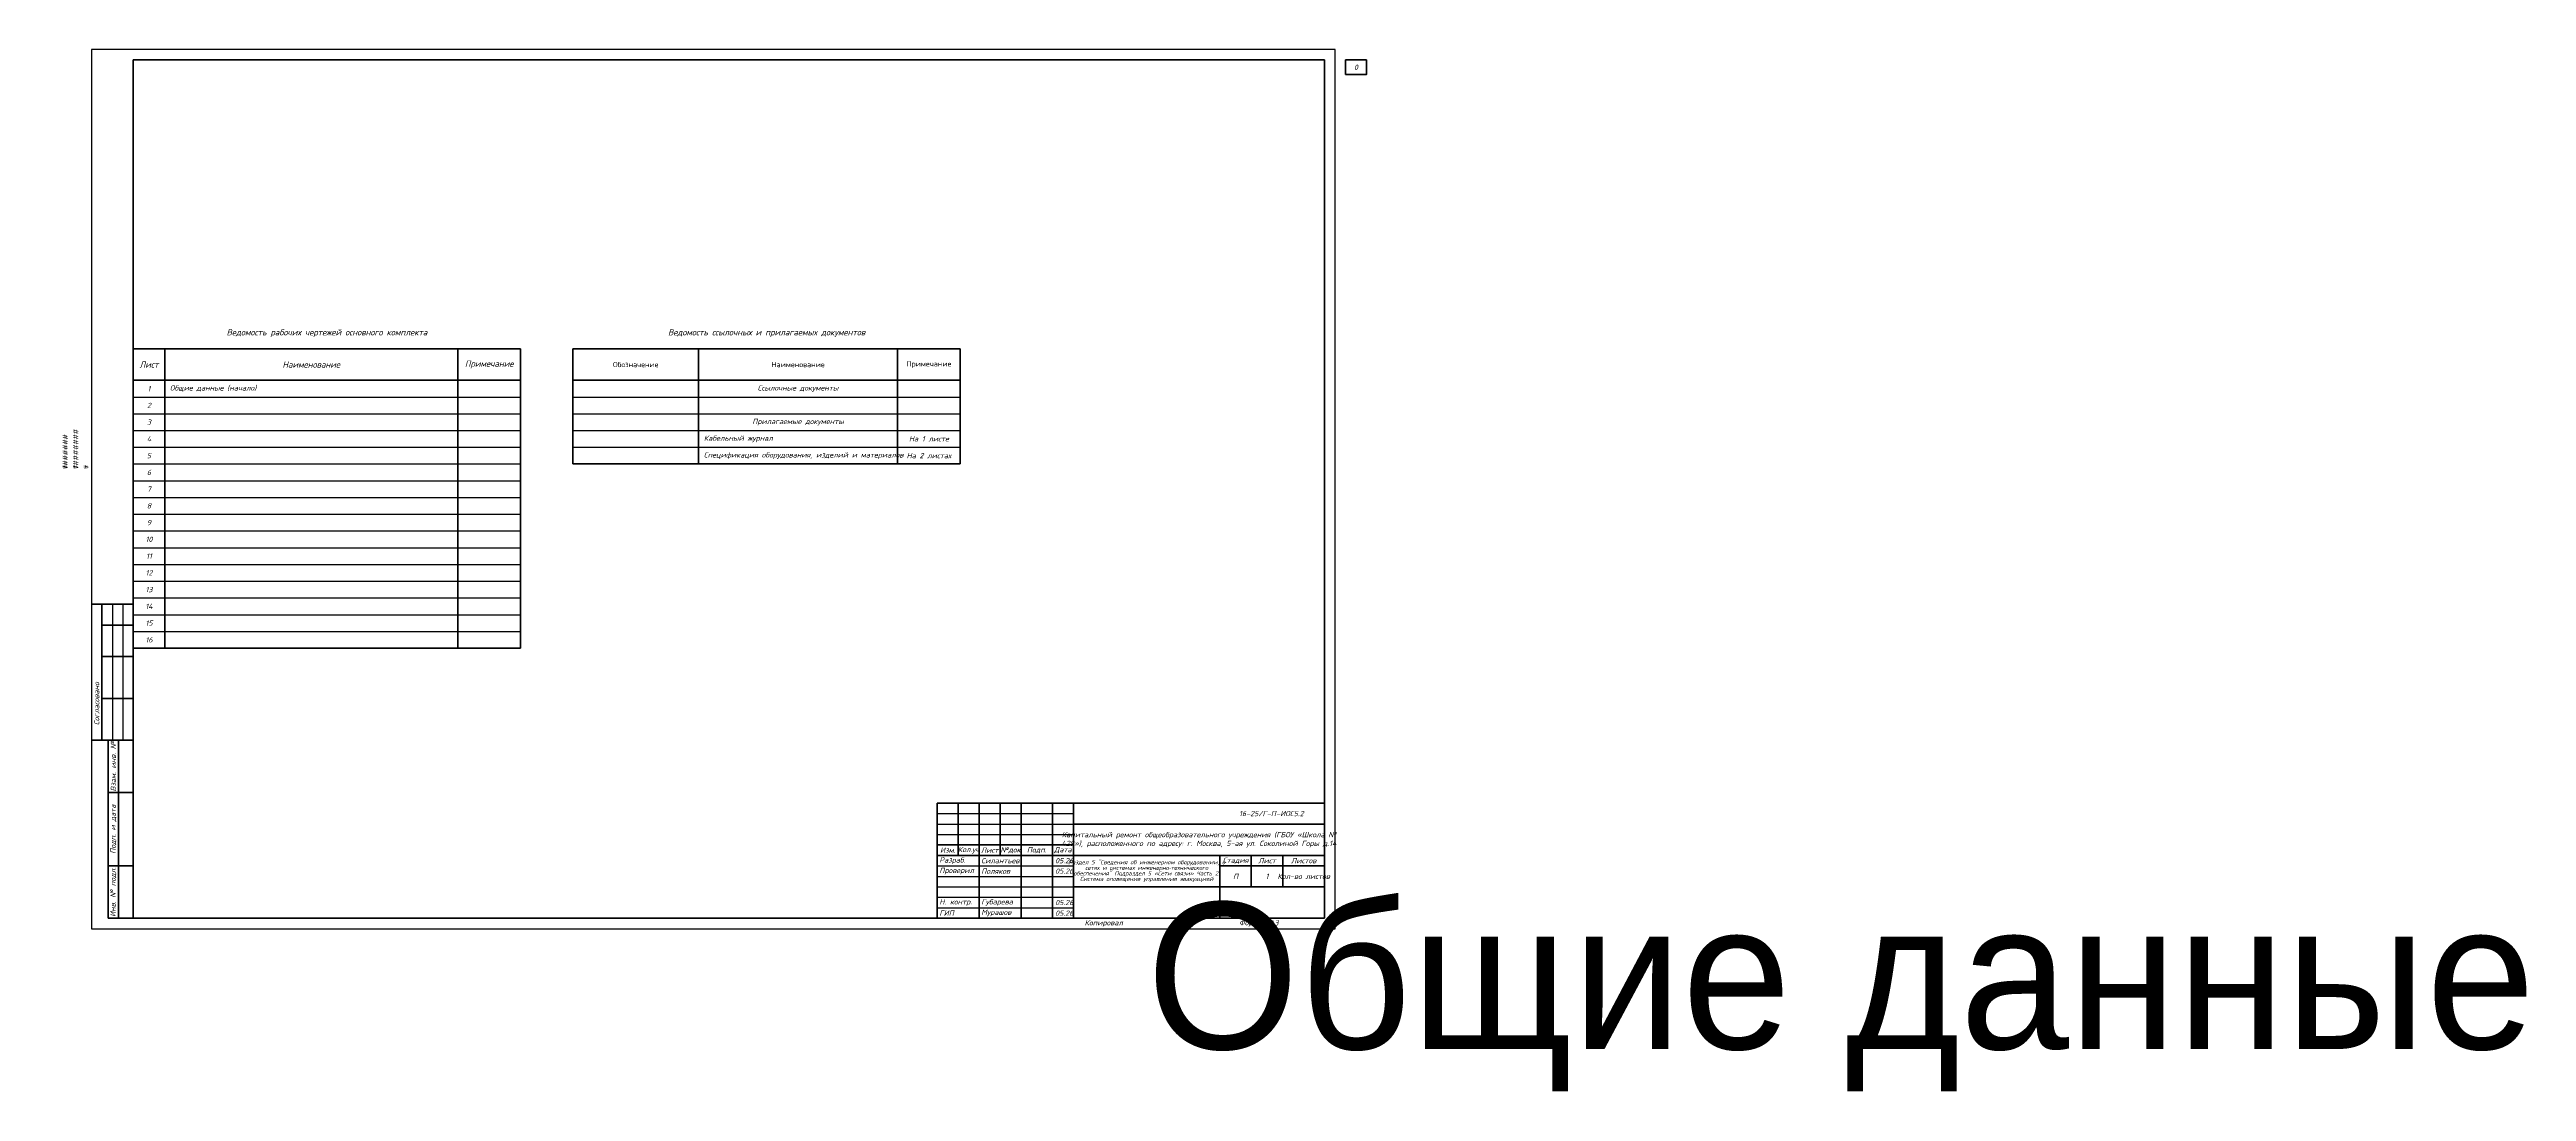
# Paper-space layout 'Общие данные' of a CAD drawing. Extents: x -20 to 1163, y -78 to 420.
import ezdxf
from ezdxf.enums import TextEntityAlignment as Align

# ---------------------------------------------------------------- set-up
doc = ezdxf.new("R2018")
doc.units = 0
doc.header["$LTSCALE"] = 100
doc.set_wipeout_variables(frame=1)
doc.styles.add('BDG_T_R', font='GOST_Common.ttf')
doc.styles.add('ISOCPEUR', font='isocpeui.ttf', dxfattribs={"height": 250})
doc.styles.get("Standard").update_dxf_attribs({"font": 'arial.ttf'})

# ---------------------------------------------------------------- blocks, each defined once
blk = doc.blocks.new('*U250')
at = {"linetype": 'Continuous', "lineweight": 25}
for p, q in [((594, 420), (0, 420)), ((0, 420), (0, 0)), ((594, 0), (594, 420)), ((10, 155), (10, 90)), ((15, 155), (15, 90)), ((404, 55), (469, 55)), ((404, 50), (469, 50)), ((404, 45), (469, 45)), ((404, 30), (469, 30)), ((404, 25), (469, 25)), ((404, 20), (469, 20)), ((404, 15), (469, 15)), ((0, 0), (594, 0)), ((404, 10), (469, 10))]:
    blk.add_line(p, q, dxfattribs=at)
at = {"linetype": 'Continuous', "lineweight": 60}
for p, q in [((589, 415), (20, 415)), ((20, 415), (20, 5)), ((589, 5), (589, 415)), ((20, 155), (0, 155)), ((5, 155), (5, 90)), ((20, 145), (5, 145)), ((20, 130), (5, 130)), ((20, 110), (5, 110)), ((20, 90), (0, 90)), ((8, 90), (8, 5)), ((13, 90), (13, 5)), ((8, 65), (20, 65)), ((404, 60), (589, 60)), ((404, 5), (404, 60)), ((414, 60), (414, 35)), ((424, 60), (424, 5)), ((434, 60), (434, 35)), ((444, 60), (444, 5)), ((459, 60), (459, 5)), ((469, 5), (469, 60)), ((589, 5), (589, 60)), ((469, 50), (589, 50)), ((404, 40), (469, 40)), ((8, 30), (20, 30)), ((404, 35), (589, 35)), ((539, 35), (539, 5)), ((539, 30), (589, 30)), ((554, 35), (554, 20)), ((569, 35), (569, 20)), ((469, 20), (589, 20)), ((8, 5), (20, 5)), ((20, 5), (589, 5))]:
    blk.add_line(p, q, dxfattribs=at)
at = {"linetype": 'Continuous', "lineweight": 40}
blk.add_line((539, 5), (539, 35), dxfattribs=at)
at = {"lineweight": 60}
blk.add_lwpolyline([(599, 408), (609, 408), (609, 415), (599, 415)], close=True, dxfattribs=at)
at = {"linetype": 'Continuous', "rotation": 90, "style": 'ISOCPEUR'}
for s, insert, char_height, width, attachment_point in [('########################', (-12.5, 176), 2.5, 19, 4), ('#########################', (-7.5, 176), 2.5, 19, 4), ('#####', (-12.5, 215), 2.5, 10, 5), ('#####', (-7.5, 215), 2.5, 10, 5), ('#####', (-2.5, 215), 2.5, 10, 5), ('Согласовано', (-17.5, 172.5), 3, 35, 5), ('Гл. спец ВК', (-12.5, 156), 2.5, 19, 4), ('Гл. спец ЭОМ', (-7.5, 156), 2.5, 19, 4), ('#####', (-12.5, 150), 2.5, 10, 5), ('######################', (-7.5, 111), 2.5, 19, 4), ('#####', (-7.5, 150), 2.5, 10, 5), ('########################', (-2.5, 111), 2.5, 19, 4), ('#####', (-2.5, 150), 2.5, 10, 5), ('######', (-12.5, 111), 2.5, 19, 4), ('Гл. констр. ', (-7.5, 91), 2.5, 19, 4), ('Гл. спец ОВ', (-2.5, 91), 2.5, 19, 4), ('Согласовано', (2.5, 107.5), 2.5, 35, 5), ('ГАП', (-12.5, 91), 2.5, 19, 4), ('Взам. инв. №', (10.5, 77.5), 2.5, 25, 5), ('Подп. и дата', (10.5, 47.5), 2.5, 35, 5), ('Инв. № подл.', (10.5, 17.5), 2.5, 25, 5)]:
    blk.add_mtext(s, dxfattribs=dict(at, insert=insert, char_height=char_height, width=width, attachment_point=attachment_point))
at = {"linetype": 'Continuous', "char_height": 2.5, "style": 'ISOCPEUR'}
for s, insert, width, attachment_point in [('16-25/Г-П–ИОС5.2', (579, 55), 110, 6), ('Капитальный ремонт общеобразовательного учреждения (ГБОУ «Школа № 429»), расположенного по адресу: г. Москва, 5-ая ул. Соколиной Горы д.14', (529, 42.5), 120, 5), ('Разраб.', (405, 32.5), 19, 4), ('Проверил', (405, 27.5), 19, 4), ('Силантьев', (425, 32.5), 19, 4), ('Поляков', (425, 27.5), 19, 4), ('05.26', (460.3, 32.5), 10, 4), ('05.26', (460.3, 27.5), 10, 4), ('П', (546.5, 25), 15, 5), ('Н. контр.', (405, 12.5), 19, 4), ('Губарева', (425, 12.5), 19, 4), ('05.26', (460.3, 12.5), 10, 4), ('ГИП', (405, 7.5), 19, 4), ('Мурашов', (425, 7.5), 19, 4), ('05.26', (460.3, 7.4), 10, 4), ('Копировал', (483.5, 2.5), 25, 5), ('Формат', (554.5, 2.5), 16, 5)]:
    blk.add_mtext(s, dxfattribs=dict(at, insert=insert, width=width, attachment_point=attachment_point))
at = {"char_height": 2.5, "attachment_point": 5, "style": 'ISOCPEUR'}
for s, insert, width in [('Изм.', (409, 37.5), 10), ('Кол.уч', (419, 37.5), 10), ('Лист', (429, 37.5), 10), ('№док', (439, 37.5), 10), ('Подп.', (451.5, 37.5), 15), ('Дата', (464, 37.5), 10), ('Стадия', (546.5, 32.5), 15), ('Лист', (561.5, 32.5), 15), ('Листов', (579, 32.5), 20)]:
    blk.add_mtext(s, dxfattribs=dict(at, insert=insert, width=width))
at = {"linetype": 'Continuous', "insert": (504, 27.5), "char_height": 2, "width": 70, "attachment_point": 5, "line_spacing_factor": 0.8, "style": 'ISOCPEUR'}
blk.add_mtext('Раздел 5 "Сведения об инженерном оборудовании, о сетях и системах инженерно‐технического обеспечения" Подраздел 5 «Сети связи» Часть 2. Система оповещения управления эвакуацией', dxfattribs=at)
at = {"style": 'ISOCPEUR'}
for tag, p in [('Сквозная_нумерация', (604, 411.5)), ('Форма3_номер_листа', (561.5, 25)), ('Форма3_количество_листов', (579, 25))]:
    blk.add_attdef(tag, text='', height=2.5, dxfattribs=at).set_placement(p, align=Align.MIDDLE_CENTER)
blk.add_attdef('Форма3_дополнительный_шифр', text='', height=2.5, dxfattribs=at).set_placement((579, 55), align=Align.MIDDLE_LEFT)
at = {"lineweight": 30, "flags": 104}
blk.add_attdef('Форма3_наименование_чертежа', text='', height=2.5, dxfattribs=at).set_placement((504, 12.5), align=Align.MIDDLE_CENTER)
at = {"style": 'ISOCPEUR', "flags": 8}
blk.add_attdef('Формат', (562.5, 1.5), '', height=2.5, dxfattribs=at)
blk.add_wipeout([(-20, 220), (-0.5, 220), (-0.5, 90), (-20, 90)])
blk = doc.blocks.new('*T61')
at = {"color": 0, "linetype": 'ByBlock', "lineweight": 70, "transparency": 16777216}
for p, q in [((0, 0), (185, 0)), ((0, 0), (0, -55)), ((60, 0), (60, -55)), ((155, 0), (155, -55)), ((185, 0), (185, -55)), ((0, -15), (185, -15)), ((0, -55), (185, -55))]:
    blk.add_line(p, q, dxfattribs=at)
at = {"color": 0, "linetype": 'ByBlock', "lineweight": 25, "transparency": 16777216}
for p, q in [((0, -23), (185, -23)), ((0, -31), (185, -31)), ((0, -39), (185, -39)), ((0, -47), (185, -47))]:
    blk.add_line(p, q, dxfattribs=at)
at = {"transparency": 16777216, "char_height": 2.5}
for s, insert, width, attachment_point, style in [('{\\fISOCPEUR|b0|i0|c204|p34;Обозначение}', (30, -7.5), 55, 5, 'BDG_T_R'), ('{\\fISOCPEUR|b0|i0|c204|p34;Наименование}', (107.5, -7.5), 90, 5, 'BDG_T_R'), ('{\\fISOCPEUR|b0|i0|c204|p34;Примечание}', (170, -7.5), 25, 5, 'BDG_T_R'), ('Ссылочные документы', (107.5, -19), 90, 5, 'ISOCPEUR'), ('Прилагаемые документы', (107.5, -35), 90, 5, 'ISOCPEUR'), ('Кабельный журнал', (62.5, -43), 90, 4, 'ISOCPEUR'), ('На 1 листе', (170, -43), 25, 5, 'ISOCPEUR'), ('Спецификация оборудования, изделий и материалов', (62.5, -51), 90, 4, 'ISOCPEUR'), ('На 2 листах', (170, -51), 25, 5, 'ISOCPEUR')]:
    blk.add_mtext(s, dxfattribs=dict(at, insert=insert, width=width, attachment_point=attachment_point, style=style))
blk = doc.blocks.new('*T62')
at = {"color": 0, "linetype": 'ByBlock', "lineweight": 70, "transparency": 16777216}
for p, q in [((0, 0), (185, 0)), ((0, 0), (0, -143)), ((15, 0), (15, -143)), ((155, 0), (155, -143)), ((185, 0), (185, -143)), ((0, -15), (185, -15)), ((0, -143), (185, -143))]:
    blk.add_line(p, q, dxfattribs=at)
at = {"color": 0, "linetype": 'ByBlock', "lineweight": 25, "transparency": 16777216}
for p, q in [((0, -23), (185, -23)), ((0, -31), (185, -31)), ((0, -39), (185, -39)), ((0, -47), (185, -47)), ((0, -55), (185, -55)), ((0, -63), (185, -63)), ((0, -71), (185, -71)), ((0, -79), (185, -79)), ((0, -87), (185, -87)), ((0, -95), (185, -95)), ((0, -103), (185, -103)), ((0, -111), (185, -111)), ((0, -119), (185, -119)), ((0, -127), (185, -127)), ((0, -135), (185, -135))]:
    blk.add_line(p, q, dxfattribs=at)
at = {"transparency": 16777216, "style": 'ISOCPEUR'}
for s, insert, char_height, width, attachment_point in [('Лист', (7.5, -7.5), 3, 10, 5), ('Наименование', (85, -7.5), 3, 135, 5), ('Примечание', (170, -7.5), 3, 25, 5), ('1', (7.5, -19), 2.5, 10, 5), ('Общие данные (начало)', (17.5, -19), 2.5, 135, 4), ('2', (7.5, -27), 2.5, 10, 5), ('3', (7.5, -35), 2.5, 10, 5), ('4', (7.5, -43), 2.5, 10, 5), ('5', (7.5, -51), 2.5, 10, 5), ('6', (7.5, -59), 2.5, 10, 5), ('7', (7.5, -67), 2.5, 10, 5), ('8', (7.5, -75), 2.5, 10, 5), ('9', (7.5, -83), 2.5, 10, 5), ('10', (7.5, -91), 2.5, 10, 5), ('12', (7.5, -107), 2.5, 10, 5), ('11', (7.5, -99), 2.5, 10, 5), ('13', (7.5, -115), 2.5, 10, 5), ('14', (7.5, -123), 2.5, 10, 5), ('15', (7.5, -131), 2.5, 10, 5), ('16', (7.5, -139), 2.5, 10, 5)]:
    blk.add_mtext(s, dxfattribs=dict(at, insert=insert, char_height=char_height, width=width, attachment_point=attachment_point))

psp = doc.layouts.new('Общие данные')

# ---------------------------------------------------------------- block references
ref = psp.add_blockref('*U250', (0, 0))
ref.add_attrib('Формат', 'А3', (562.5, 1.5), dxfattribs={"height": 2.5, "style": 'ISOCPEUR'})
ref.add_attrib('Форма3_номер_листа', '1', dxfattribs={"height": 2.5, "style": 'ISOCPEUR'}).set_placement((561.5, 25), align=Align.MIDDLE_CENTER)
lines = psp.add_mtext('Общие данные', dxfattribs={"insert": (504, 12.5), "char_height": 70, "attachment_point": 1})
ref.add_attrib('Форма3_наименование_чертежа', '', (504, 12.5), dxfattribs={"flags": 104}).embed_mtext(lines)
ref.add_attrib('Сквозная_нумерация', '0', dxfattribs={"height": 2.5, "style": 'ISOCPEUR'}).set_placement((604, 411.5), align=Align.MIDDLE_CENTER)
ref.add_attrib('Форма3_количество_листов', 'Кол-во листов', dxfattribs={"height": 2.5, "style": 'ISOCPEUR'}).set_placement((579, 25), align=Align.MIDDLE_CENTER)

# ---------------------------------------------------------------- next in the draw order: block references
for name, p in [('*T62', (20, 277)), ('*T61', (230, 277))]:
    psp.add_blockref(name, p)

# ---------------------------------------------------------------- next in the draw order: texts
at = {"insert": (112.5, 284.5), "char_height": 3, "width": 184.8, "attachment_point": 5, "style": 'ISOCPEUR'}
psp.add_mtext('Ведомость рабочих чертежей основного комплекта', dxfattribs=at)
at = {"lineweight": 15, "insert": (322.5, 284.5), "char_height": 3, "width": 185, "attachment_point": 5, "style": 'ISOCPEUR'}
psp.add_mtext('Ведомость ссылочных и прилагаемых документов', dxfattribs=at)

doc.saveas('drawing.dxf')
